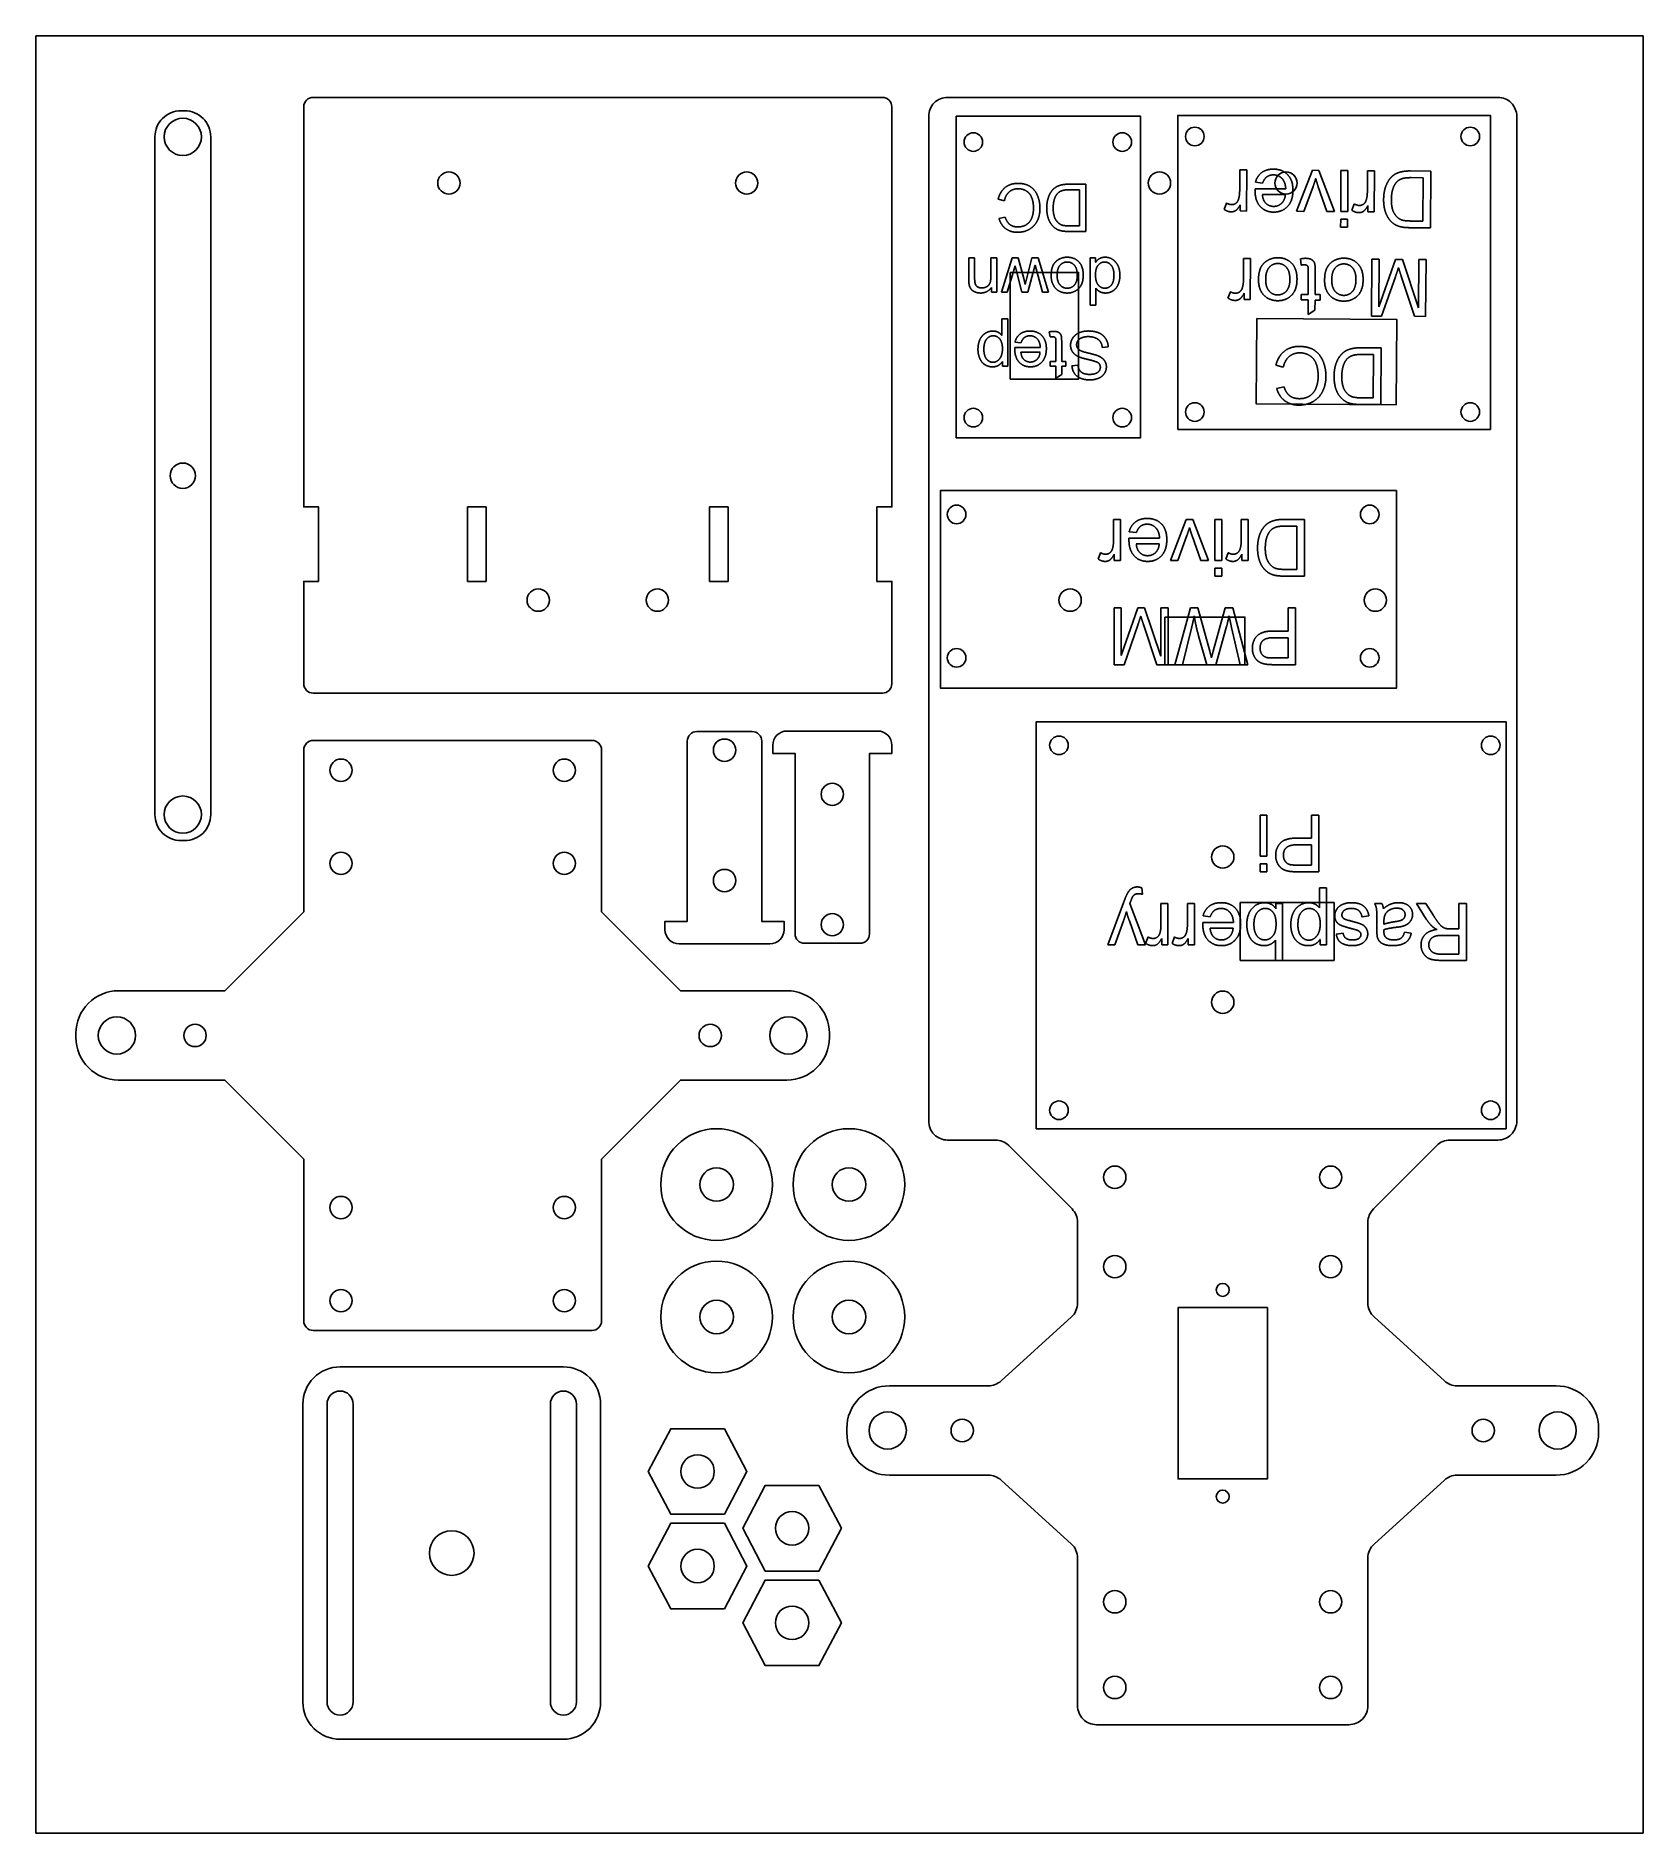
# Model space of a CAD drawing. Header units: inches. Extents: x -6.28 to 2.22, y -9.18 to 0.32.
import ezdxf

# ---------------------------------------------------------------- set-up
doc = ezdxf.new("R2010")
doc.units = ezdxf.units.IN
doc.layers.get('0').update_dxf_attribs({"linetype": 'CONTINUOUS'})

msp = doc.modelspace()

# ---------------------------------------------------------------- linework, layer by layer
for p, q in [((-0.8142, -0.4589), (-0.724, -0.4589)), ((-0.724, -0.4589), (-0.724, -0.7089)), ((0.0896, -0.4969), (0.0903, -0.3832)), ((0.0903, -0.3832), (0.1272, -0.3834)), ((0.1272, -0.3834), (0.1258, -0.6007)), ((0.2106, -0.4539), (0.1726, -0.449)), ((0.391, -0.6024), (0.4746, -0.3856)), ((0.478, -0.4704), (0.4288, -0.6027)), ((0.4746, -0.3856), (0.509, -0.3859)), ((0.5514, -0.6035), (0.5056, -0.473)), ((0.509, -0.3859), (0.5903, -0.6037)), ((0.624, -0.6039), (0.6254, -0.3866)), ((0.6254, -0.3866), (0.6623, -0.3868)), ((0.6623, -0.3868), (0.6609, -0.6042)), ((0.7649, -0.5013), (0.7656, -0.3875)), ((0.7656, -0.3875), (0.8024, -0.3877)), ((0.8024, -0.3877), (0.801, -0.6051)), ((0.9917, -0.389), (1.1, -0.3897)), ((1.0601, -0.4248), (0.996, -0.4244)), ((1.0586, -0.654), (1.0601, -0.4248)), ((1.1, -0.3897), (1.0981, -0.6897)), ((-1.1546, -0.5466), (-1.1877, -0.5382)), ((-0.7571, -0.4884), (-0.8105, -0.4884)), ((-0.7571, -0.6794), (-0.7571, -0.4884)), ((0.0077, -0.593), (0.0206, -0.5589)), ((0.0926, -0.6005), (0.0928, -0.5676)), ((0.1713, -0.4829), (0.3334, -0.484)), ((0.3312, -0.5143), (0.2098, -0.5135)), ((0.683, -0.5973), (0.6959, -0.5633)), ((-1.1834, -0.6404), (-1.1509, -0.6327)), ((0.1258, -0.6007), (0.0926, -0.6005)), ((0.4288, -0.6027), (0.391, -0.6024)), ((0.5903, -0.6037), (0.5514, -0.6035)), ((0.6235, -0.6866), (0.6238, -0.6442)), ((0.6238, -0.6442), (0.6606, -0.6445)), ((0.6609, -0.6042), (0.624, -0.6039)), ((0.6606, -0.6445), (0.6603, -0.6868)), ((0.7679, -0.6049), (0.7681, -0.5719)), ((0.801, -0.6051), (0.7679, -0.6049)), ((0.9956, -0.6536), (1.0586, -0.654)), ((-0.724, -0.7089), (-0.8101, -0.7089)), ((-0.8096, -0.6794), (-0.7571, -0.6794)), ((0.6603, -0.6868), (0.6235, -0.6866)), ((1.0981, -0.6897), (0.9947, -0.689)), ((-1.3427, -0.9605), (-1.3427, -0.8491)), ((-1.3427, -0.8491), (-1.312, -0.8491)), ((-1.312, -0.8491), (-1.312, -0.9593)), ((-1.2262, -0.948), (-1.2262, -0.8491)), ((-1.2262, -0.8491), (-1.1955, -0.8491)), ((-1.1955, -0.8491), (-1.1955, -1.0302)), ((-1.1698, -1.0302), (-1.1132, -0.8491)), ((-1.1132, -0.8491), (-1.0813, -0.8491)), ((-1.0813, -0.8491), (-1.0525, -0.9576)), ((-1.0455, -0.9884), (-1.0088, -0.8491)), ((-1.0088, -0.8491), (-0.9767, -0.8491)), ((-0.9767, -0.8491), (-0.9213, -1.0302)), ((-0.7008, -1.0991), (-0.7008, -0.8491)), ((-0.7008, -0.8491), (-0.6723, -0.8491)), ((-0.6723, -0.8491), (-0.6723, -0.872)), ((0.1097, -0.9653), (0.1104, -0.8515)), ((0.1104, -0.8515), (0.1473, -0.8518)), ((0.1473, -0.8518), (0.1459, -1.0691)), ((0.4157, -0.8864), (0.4106, -0.8539)), ((-1.1089, -0.9255), (-1.1399, -1.0302)), ((-1.0985, -0.8905), (-1.1089, -0.9255)), ((-1.0895, -0.9252), (-1.0985, -0.8905)), ((-1.0624, -1.0302), (-1.0895, -0.9252)), ((-1.002, -0.9241), (-1.0308, -1.0302)), ((-0.9819, -0.9257), (-0.9926, -0.8868)), ((-0.953, -1.0302), (-0.9819, -0.9257)), ((0.4518, -1.0424), (0.4526, -0.9153)), ((0.4892, -0.9176), (0.4884, -1.0426)), ((0.7869, -1.1559), (0.7888, -0.8559)), ((0.7888, -0.8559), (0.8271, -0.8561)), ((0.8271, -0.8561), (0.8254, -1.1072)), ((0.8254, -1.1072), (0.9142, -0.8567)), ((0.9134, -0.948), (0.8403, -1.1562)), ((0.9142, -0.8567), (0.95, -0.8569)), ((1.0134, -1.1573), (0.9438, -0.9445)), ((0.95, -0.8569), (1.0352, -1.1129)), ((1.0352, -1.1129), (1.0368, -0.8575)), ((1.0368, -0.8575), (1.0751, -0.8577)), ((1.0751, -0.8577), (1.0731, -1.1577)), ((-1.2232, -1.0302), (-1.2232, -1.0045)), ((-1.1955, -1.0302), (-1.2232, -1.0302)), ((-1.1399, -1.0302), (-1.1698, -1.0302)), ((-1.0308, -1.0302), (-1.0624, -1.0302)), ((-1.0525, -0.9576), (-1.0455, -0.9884)), ((-0.9213, -1.0302), (-0.953, -1.0302)), ((-0.6703, -1.0094), (-0.6703, -1.0991)), ((0.0278, -1.0614), (0.0407, -1.0273)), ((0.1127, -1.0689), (0.1129, -1.0359)), ((0.4146, -1.0708), (0.4147, -1.0422)), ((0.4147, -1.0422), (0.4518, -1.0424)), ((0.4884, -1.0426), (0.5154, -1.0428)), ((0.5154, -1.0428), (0.5152, -1.0715)), ((-0.6703, -1.0991), (-0.7008, -1.0991)), ((0.1459, -1.0691), (0.1127, -1.0689)), ((0.4516, -1.071), (0.4146, -1.0708)), ((0.4511, -1.147), (0.4516, -1.071)), ((0.4879, -1.1251), (0.4511, -1.147)), ((0.4882, -1.0713), (0.4879, -1.1251)), ((0.5152, -1.0715), (0.4882, -1.0713)), ((-1.168, -1.258), (-1.168, -1.1699)), ((-1.168, -1.1699), (-1.1373, -1.1699)), ((-1.1373, -1.1699), (-1.1373, -1.4204)), ((0.8403, -1.1562), (0.7869, -1.1559)), ((1.0731, -1.1577), (1.0134, -1.1573)), ((-1.0996, -1.322), (-0.9646, -1.322)), ((-1.067, -1.2976), (-1.0988, -1.2937)), ((-0.9131, -1.2667), (-0.9175, -1.2396)), ((-0.8822, -1.3965), (-0.8822, -1.2906)), ((-0.8517, -1.2923), (-0.8517, -1.3965)), ((-0.6058, -1.3196), (-0.637, -1.3223)), ((0.7296, -1.3237), (0.8379, -1.3244)), ((0.8379, -1.3244), (0.8359, -1.6244)), ((-1.1653, -1.4204), (-1.1653, -1.3969)), ((-1.1373, -1.4204), (-1.1653, -1.4204)), ((-0.9663, -1.3472), (-1.0674, -1.3472)), ((-0.9131, -1.4204), (-0.9131, -1.3965)), ((-0.9131, -1.3965), (-0.8822, -1.3965)), ((-0.8822, -1.4204), (-0.9131, -1.4204)), ((-0.8822, -1.4837), (-0.8822, -1.4204)), ((-0.8517, -1.3965), (-0.8292, -1.3965)), ((-0.8292, -1.4204), (-0.8517, -1.4204)), ((-0.8517, -1.4204), (-0.8517, -1.4652)), ((-0.8292, -1.3965), (-0.8292, -1.4204)), ((-0.7973, -1.4189), (-0.7655, -1.4165)), ((0.3205, -1.4263), (0.2809, -1.416)), ((0.7979, -1.3596), (0.7339, -1.3592)), ((0.7965, -1.5888), (0.7979, -1.3596)), ((-0.8517, -1.4652), (-0.8822, -1.4837)), ((0.2852, -1.5386), (0.3243, -1.5296)), ((0.7334, -1.5883), (0.7965, -1.5888)), ((0.8359, -1.6244), (0.7326, -1.6237)), ((-0.5775, -2.3446), (-0.5775, -2.2308)), ((-0.5775, -2.2308), (-0.5406, -2.2308)), ((-0.5406, -2.2308), (-0.5406, -2.4481)), ((-0.2754, -2.4481), (-0.1931, -2.2308)), ((-0.1931, -2.2308), (-0.1588, -2.2308)), ((-0.1588, -2.2308), (-0.0761, -2.4481)), ((-0.0423, -2.4481), (-0.0423, -2.2308)), ((-0.0423, -2.2308), (-0.0055, -2.2308)), ((-0.0055, -2.2308), (-0.0055, -2.4481)), ((0.0978, -2.3446), (0.0978, -2.2308)), ((0.0978, -2.2308), (0.1347, -2.2308)), ((0.1347, -2.2308), (0.1347, -2.4481)), ((0.324, -2.2308), (0.4322, -2.2308)), ((0.3925, -2.2662), (0.3285, -2.2662)), ((0.3925, -2.4954), (0.3925, -2.2662)), ((0.4322, -2.2308), (0.4322, -2.5308)), ((-0.4958, -2.3301), (-0.3337, -2.3301)), ((-0.4567, -2.3008), (-0.4948, -2.2961)), ((-0.3358, -2.3604), (-0.4571, -2.3604)), ((-0.1893, -2.3155), (-0.2376, -2.4481)), ((-0.115, -2.4481), (-0.1616, -2.318)), ((-0.6587, -2.4412), (-0.646, -2.407)), ((-0.5738, -2.4481), (-0.5738, -2.4152)), ((-0.5406, -2.4481), (-0.5738, -2.4481)), ((-0.2376, -2.4481), (-0.2754, -2.4481)), ((-0.0761, -2.4481), (-0.115, -2.4481)), ((-0.0055, -2.4481), (-0.0423, -2.4481)), ((0.0166, -2.4412), (0.0293, -2.407)), ((0.1015, -2.4481), (0.1015, -2.4152)), ((0.1347, -2.4481), (0.1015, -2.4481)), ((-0.0423, -2.5308), (-0.0423, -2.4885)), ((-0.0423, -2.4885), (-0.0055, -2.4885)), ((-0.0055, -2.5308), (-0.0423, -2.5308)), ((-0.0055, -2.4885), (-0.0055, -2.5308)), ((0.4322, -2.5308), (0.3289, -2.5308)), ((0.3295, -2.4954), (0.3925, -2.4954)), ((-0.5746, -2.999), (-0.5746, -2.699)), ((-0.5746, -2.699), (-0.5363, -2.699)), ((-0.5363, -2.699), (-0.5363, -2.9501)), ((-0.5363, -2.9501), (-0.4492, -2.699)), ((-0.4492, -2.699), (-0.4133, -2.699)), ((-0.4133, -2.699), (-0.3266, -2.9544)), ((-0.3266, -2.9544), (-0.3266, -2.699)), ((-0.3266, -2.699), (-0.2883, -2.699)), ((-0.2883, -2.699), (-0.2883, -2.999)), ((-0.2525, -2.999), (-0.1702, -2.699)), ((-0.1702, -2.699), (-0.132, -2.699)), ((-0.132, -2.699), (-0.0687, -2.9276)), ((-0.0505, -2.9276), (0.0131, -2.699)), ((0.0131, -2.699), (0.0536, -2.699)), ((0.0536, -2.699), (0.1333, -2.999)), ((0.3459, -2.821), (0.3459, -2.699)), ((0.3459, -2.699), (0.3856, -2.699)), ((0.3856, -2.699), (0.3856, -2.999)), ((-0.4494, -2.7903), (-0.5212, -2.999)), ((-0.3481, -2.999), (-0.4191, -2.7866)), ((-0.1655, -2.8063), (-0.2126, -2.999)), ((-0.0843, -2.999), (-0.1273, -2.8472)), ((0.0207, -2.7964), (-0.0364, -2.999)), ((0.0925, -2.999), (0.0469, -2.8024)), ((0.2689, -2.821), (0.3459, -2.821)), ((0.3459, -2.8564), (0.2683, -2.8564)), ((0.3459, -2.9636), (0.3459, -2.8564)), ((-0.5212, -2.999), (-0.5746, -2.999)), ((-0.2883, -2.999), (-0.3481, -2.999)), ((-0.2126, -2.999), (-0.2525, -2.999)), ((-0.0364, -2.999), (-0.0843, -2.999)), ((0.1333, -2.999), (0.0925, -2.999)), ((0.2691, -2.9636), (0.3459, -2.9636)), ((0.3856, -2.999), (0.2724, -2.999)), ((0.1972, -4.0112), (0.1972, -3.7938)), ((0.1972, -3.7938), (0.234, -3.7938)), ((0.234, -3.7938), (0.234, -4.0112)), ((0.4693, -3.9158), (0.4693, -3.7938)), ((0.4693, -3.7938), (0.509, -3.7938)), ((0.509, -3.7938), (0.509, -4.0938)), ((0.4693, -3.9512), (0.3918, -3.9512)), ((0.3924, -3.9158), (0.4693, -3.9158)), ((0.4693, -4.0584), (0.4693, -3.9512)), ((0.234, -4.0112), (0.1972, -4.0112)), ((0.1972, -4.0938), (0.1972, -4.0515)), ((0.1972, -4.0515), (0.234, -4.0515)), ((0.234, -4.0515), (0.234, -4.0938)), ((0.3926, -4.0584), (0.4693, -4.0584)), ((-0.428, -4.1784), (-0.4239, -4.2129)), ((0.234, -4.0938), (0.1972, -4.0938)), ((0.509, -4.0938), (0.3959, -4.0938)), ((0.5119, -4.2846), (0.5119, -4.1788)), ((0.5119, -4.1788), (0.5487, -4.1788)), ((0.5487, -4.1788), (0.5487, -4.4794)), ((-0.6079, -4.4794), (-0.5252, -4.2584)), ((-0.4912, -4.2616), (-0.4088, -4.4794)), ((-0.3265, -4.3758), (-0.3265, -4.2621)), ((-0.3265, -4.2621), (-0.2897, -4.2621)), ((-0.2897, -4.2621), (-0.2897, -4.4794)), ((-0.1869, -4.3758), (-0.1869, -4.2621)), ((-0.1869, -4.2621), (-0.1501, -4.2621)), ((-0.1501, -4.2621), (-0.1501, -4.4794)), ((0.2817, -4.2621), (0.3159, -4.2621)), ((0.2817, -4.2893), (0.2817, -4.2621)), ((0.3159, -4.2621), (0.3159, -4.5621)), ((0.8037, -4.2621), (0.8422, -4.2621)), ((1.0765, -4.3437), (1.0243, -4.2621)), ((1.0243, -4.2621), (1.0743, -4.2621)), ((1.0743, -4.2621), (1.114, -4.3245)), ((1.249, -4.3953), (1.249, -4.2621)), ((1.249, -4.2621), (1.2887, -4.2621)), ((1.2887, -4.2621), (1.2887, -4.5621)), ((-0.5246, -4.3527), (-0.571, -4.4794)), ((-0.4485, -4.4794), (-0.4937, -4.3535)), ((-0.1053, -4.3613), (0.0568, -4.3613)), ((-0.0662, -4.332), (-0.1043, -4.3273)), ((0.773, -4.3269), (0.7366, -4.3327)), ((0.8154, -4.4022), (0.8154, -4.3531)), ((0.8526, -4.3576), (0.8526, -4.3711)), ((-0.4077, -4.4724), (-0.395, -4.4383)), ((-0.3228, -4.4794), (-0.3228, -4.4464)), ((-0.2682, -4.4724), (-0.2555, -4.4383)), ((-0.1832, -4.4794), (-0.1832, -4.4464)), ((0.0548, -4.3916), (-0.0666, -4.3916)), ((0.279, -4.5621), (0.279, -4.455)), ((0.5152, -4.4794), (0.5152, -4.4511)), ((0.6007, -4.4233), (0.6367, -4.4184)), ((0.9615, -4.4125), (0.9975, -4.4174)), ((1.249, -4.4297), (1.1637, -4.4297)), ((1.203, -4.3953), (1.249, -4.3953)), ((1.249, -4.5289), (1.249, -4.4297)), ((-0.571, -4.4794), (-0.6079, -4.4794)), ((-0.4088, -4.4794), (-0.4485, -4.4794)), ((-0.2897, -4.4794), (-0.3228, -4.4794)), ((-0.1501, -4.4794), (-0.1832, -4.4794)), ((0.5487, -4.4794), (0.5152, -4.4794)), ((1.1541, -4.5289), (1.249, -4.5289)), ((0.3159, -4.5621), (0.279, -4.5621)), ((1.2887, -4.5621), (1.1557, -4.5621))]:
    msp.add_line(p, q)
for points in [[(2.2232, 0.3247), (2.2232, -9.1753), (-6.2768, -9.1753), (-6.2768, 0.3247)], [(-1.4098, -1.7997), (-0.4343, -1.7997), (-0.4343, -0.1), (-1.4098, -0.1)], [(-0.2379, -1.7554), (1.4154, -1.7554), (1.4154, -0.0958), (-0.2379, -0.0958)], [(-1.1238, -0.9255), (-0.7627, -0.9255), (-0.7627, -1.4893), (-1.1238, -1.4893)], [(0.1799, -1.1688), (0.9203, -1.1736), (0.9174, -1.6249), (0.177, -1.6202)], [(0.9196, -2.0787), (-1.4933, -2.0787), (-1.4933, -3.1228), (0.9196, -3.1228)], [(-3.9941, -2.5591), (-3.9941, -2.1654), (-3.8957, -2.1654), (-3.8957, -2.5591)], [(-2.7146, -2.5591), (-2.7146, -2.1654), (-2.6161, -2.1654), (-2.6161, -2.5591)], [(-0.3066, -2.7471), (0.1176, -2.7471), (0.1176, -2.999), (-0.3066, -2.999)], [(1.4982, -3.3009), (-0.9861, -3.3009), (-0.9861, -5.4518), (1.4982, -5.4518)], [(0.0923, -4.2562), (0.5886, -4.2562), (0.5886, -4.5621), (0.0923, -4.5621)], [(0.2362, -6.3976), (0.2362, -7.3031), (-0.2362, -7.3031), (-0.2362, -6.3976)], [(-2.6358, -7.0376), (-2.9192, -7.0376), (-3.0386, -7.264), (-2.9192, -7.4904), (-2.6358, -7.4904), (-2.5164, -7.264)], [(-2.1358, -7.3376), (-2.4192, -7.3376), (-2.5386, -7.564), (-2.4192, -7.7904), (-2.1358, -7.7904), (-2.0164, -7.564)], [(-2.6358, -7.5376), (-2.9192, -7.5376), (-3.0386, -7.764), (-2.9192, -7.9904), (-2.6358, -7.9904), (-2.5164, -7.764)], [(-2.1358, -7.8376), (-2.4192, -7.8376), (-2.5386, -8.064), (-2.4192, -8.2904), (-2.1358, -8.2904), (-2.0164, -8.064)]]:
    msp.add_lwpolyline(points, close=True)
for points in [[(-4.7815, -2.5591), (-4.8602, -2.5591), (-4.8602, -3.0996, 0.414214), (-4.8102, -3.1496), (-1.8, -3.1496, 0.414214), (-1.75, -3.0996), (-1.75, -2.5591), (-1.8287, -2.5591), (-1.8287, -2.1654), (-1.75, -2.1654), (-1.75, -0.05, 0.414214), (-1.8, 0), (-4.8102, 0, 0.414214), (-4.8602, -0.05), (-4.8602, -2.1654), (-4.7815, -2.1654)], [(1.4551, 0, -0.414214), (1.5551, -0.1), (1.5551, -5.4118, -0.414214), (1.4551, -5.5118), (1.2028, -5.5118, 0.198912), (1.1321, -5.5411), (0.797, -5.8762, 0.198912), (0.7677, -5.9469), (0.7677, -6.3731, 0.211309), (0.8004, -6.4471), (1.1722, -6.785, 0.186575), (1.2394, -6.811), (1.7632, -6.811, -0.414214), (1.9882, -7.036), (1.9882, -7.0585, -0.414214), (1.7632, -7.2835), (1.2394, -7.2835, 0.186575), (1.1722, -7.3095), (0.8004, -7.6474, 0.211309), (0.7677, -7.7214), (0.7677, -8.5024, -0.414214), (0.6677, -8.6024), (-0.6677, -8.6024, -0.414214), (-0.7677, -8.5024), (-0.7677, -7.7214, 0.211309), (-0.8004, -7.6474), (-1.1722, -7.3095, 0.186575), (-1.2394, -7.2835), (-1.7632, -7.2835, -0.414214), (-1.9882, -7.0585), (-1.9882, -7.036, -0.414214), (-1.7632, -6.811), (-1.2394, -6.811, 0.186575), (-1.1722, -6.785), (-0.8004, -6.4471, 0.211309), (-0.7677, -6.3731), (-0.7677, -5.9469, 0.198912), (-0.797, -5.8762), (-1.1321, -5.5411, 0.198912), (-1.2028, -5.5118), (-1.4551, -5.5118, -0.414214), (-1.5551, -5.4118), (-1.5551, -0.1, -0.414214), (-1.4551, 0)], [(-5.3524, -3.7913, -0.414214), (-5.4902, -3.9291), (-5.5098, -3.9291, -0.414214), (-5.6476, -3.7913), (-5.6476, -0.2087, -0.414214), (-5.5098, -0.0709), (-5.4902, -0.0709, -0.414214), (-5.3524, -0.2087)], [(-2.8679, -4.7227), (-3.2854, -4.3051), (-3.2854, -3.4496, 0.414214), (-3.3354, -3.3996), (-4.8102, -3.3996, 0.414214), (-4.8602, -3.4496), (-4.8602, -4.3051), (-5.2778, -4.7227), (-5.8402, -4.7227, 0.414214), (-6.0652, -4.9477), (-6.0652, -4.9701, 0.414214), (-5.8402, -5.1951), (-5.2778, -5.1951), (-4.8602, -5.6127), (-4.8602, -6.4682, 0.414214), (-4.8102, -6.5182), (-3.3354, -6.5182, 0.414214), (-3.2854, -6.4682), (-3.2854, -5.6127), (-2.8679, -5.1951), (-2.3054, -5.1951, 0.414214), (-2.0804, -4.9701), (-2.0804, -4.9477, 0.414214), (-2.3054, -4.7227)], [(-2.875, -4.4746, -0.414214), (-2.95, -4.3996), (-2.95, -4.3565), (-2.8319, -4.3565), (-2.8319, -3.4026, -0.414214), (-2.7819, -3.3526), (-2.4882, -3.3526, -0.414214), (-2.4382, -3.4026), (-2.4382, -4.3565), (-2.3201, -4.3565), (-2.3201, -4.3996, -0.414214), (-2.3951, -4.4746)], [(-1.825, -3.3496, -0.414214), (-1.75, -3.4246), (-1.75, -3.4677), (-1.8681, -3.4677), (-1.8681, -4.4217, -0.414214), (-1.9181, -4.4717), (-2.2118, -4.4717, -0.414214), (-2.2618, -4.4217), (-2.2618, -3.4677), (-2.3799, -3.4677), (-2.3799, -3.4246, -0.414214), (-2.3049, -3.3496)], [(-3.2904, -8.4825), (-3.2904, -6.9077, 0.414214), (-3.4872, -6.7109), (-4.6683, -6.7109, 0.414214), (-4.8652, -6.9077), (-4.8652, -8.4825, 0.414214), (-4.6683, -8.6794), (-3.4872, -8.6794, 0.414214)], [(-4.5994, -6.9077), (-4.5994, -8.4825, -1), (-4.7372, -8.4825), (-4.7372, -6.9077, -1)], [(-3.4183, -6.9077), (-3.4183, -8.4825, -1), (-3.5561, -8.4825), (-3.5561, -6.9077, -1)]]:
    msp.add_lwpolyline(points, format="xyb", close=True)
for centre, radius in [((-5.5, -0.2087), 0.0984), ((-1.3189, -0.2362), 0.0492), ((-0.5315, -0.2362), 0.0492), ((-0.1476, -0.2067), 0.0492), ((1.3091, -0.2067), 0.0492), ((-4.0925, -0.4528), 0.0591), ((-2.5177, -0.4528), 0.0591), ((-0.3346, -0.4528), 0.0591), ((0.3346, -0.4528), 0.0591), ((-0.1476, -1.6634), 0.0492), ((1.3091, -1.6634), 0.0492), ((-1.3189, -1.6929), 0.0492), ((-0.5315, -1.6929), 0.0492), ((-5.5, -2), 0.0669), ((-1.4075, -2.2047), 0.0492), ((0.7776, -2.2047), 0.0492), ((-3.6201, -2.6575), 0.0591), ((-2.9902, -2.6575), 0.0591), ((-0.8071, -2.6575), 0.0591), ((0.8071, -2.6575), 0.0591), ((-1.4075, -2.9626), 0.0492), ((0.7776, -2.9626), 0.0492), ((-2.635, -3.451), 0.0591), ((-0.8661, -3.4252), 0.0492), ((1.4173, -3.4252), 0.0492), ((-4.6634, -3.5571), 0.0591), ((-3.4823, -3.5571), 0.0591), ((-5.5, -3.7913), 0.0984), ((-2.065, -3.6843), 0.0591), ((0, -4.0157), 0.0591), ((-4.6634, -4.0492), 0.0591), ((-3.4823, -4.0492), 0.0591), ((-2.635, -4.14), 0.0591), ((-2.065, -4.3732), 0.0591), ((0, -4.7835), 0.0591), ((-5.8487, -4.9589), 0.0984), ((-5.4353, -4.9589), 0.0591), ((-2.7104, -4.9589), 0.0591), ((-2.297, -4.9589), 0.0984), ((-0.8661, -5.3543), 0.0492), ((1.4173, -5.3543), 0.0492), ((-2.6768, -5.747), 0.2953), ((-1.9768, -5.747), 0.2953), ((-2.6768, -5.747), 0.0886), ((-1.9768, -5.747), 0.0886), ((-0.5709, -5.7087), 0.0591), ((0.5709, -5.7087), 0.0591), ((-4.6634, -5.8686), 0.0591), ((-3.4823, -5.8686), 0.0591), ((-2.6768, -6.447), 0.2953), ((-1.9768, -6.447), 0.2953), ((-0.5709, -6.1811), 0.0591), ((0.5709, -6.1811), 0.0591), ((0, -6.3041), 0.0344), ((-4.6634, -6.3608), 0.0591), ((-3.4823, -6.3608), 0.0591), ((-2.6768, -6.447), 0.0886), ((-1.9768, -6.447), 0.0886), ((-1.7717, -7.0472), 0.0984), ((-1.378, -7.0472), 0.0591), ((1.378, -7.0472), 0.0591), ((1.7717, -7.0472), 0.0984), ((-2.7775, -7.264), 0.0886), ((0, -7.3967), 0.0344), ((-2.2775, -7.564), 0.0886), ((-4.0778, -7.6951), 0.1181), ((-2.7775, -7.764), 0.0886), ((-2.2775, -8.064), 0.0886), ((-0.5709, -7.9528), 0.0591), ((0.5709, -7.9528), 0.0591), ((-0.5709, -8.4055), 0.0591), ((0.5709, -8.4055), 0.0591)]:
    msp.add_circle(centre, radius)
for points in [[(0.2063, -0.3974), (0.2307, -0.3792), (0.2686, -0.3794)], [(0.2686, -0.3794), (0.3163, -0.3797), (0.344, -0.4093)], [(-1.1503, -0.4761), (-1.1232, -0.4547), (-1.0842, -0.4547)], [(-1.0842, -0.4547), (-1.0438, -0.4547), (-1.0184, -0.4711)], [(-1.0184, -0.4711), (-0.9931, -0.4876), (-0.9799, -0.5188)], [(-0.8842, -0.4757), (-0.8719, -0.4675), (-0.8544, -0.4632)], [(-0.8544, -0.4632), (-0.8369, -0.4589), (-0.8142, -0.4589)], [(0.1726, -0.449), (0.1818, -0.4157), (0.2063, -0.3974)], [(0.2335, -0.4201), (0.2191, -0.4307), (0.2106, -0.4539)], [(0.2682, -0.4097), (0.2479, -0.4096), (0.2335, -0.4201)], [(0.3135, -0.429), (0.2954, -0.4099), (0.2682, -0.4097)], [(0.3334, -0.484), (0.3316, -0.4482), (0.3135, -0.429)], [(0.344, -0.4093), (0.3718, -0.4388), (0.3714, -0.4918)], [(0.4919, -0.4291), (0.4869, -0.4463), (0.478, -0.4704)], [(0.5056, -0.473), (0.4981, -0.4519), (0.4919, -0.4291)], [(0.8594, -0.4792), (0.8675, -0.4528), (0.8801, -0.4356)], [(0.8801, -0.4356), (0.8927, -0.4184), (0.9076, -0.4086)], [(0.9224, -0.445), (0.9082, -0.459), (0.9002, -0.4828)], [(0.9076, -0.4086), (0.9225, -0.3987), (0.9435, -0.3938)], [(0.9494, -0.4296), (0.9325, -0.435), (0.9224, -0.445)], [(0.9435, -0.3938), (0.9645, -0.3888), (0.9917, -0.389)], [(0.996, -0.4244), (0.9663, -0.4242), (0.9494, -0.4296)], [(-1.1877, -0.5382), (-1.1773, -0.4975), (-1.1503, -0.4761)], [(-1.1285, -0.499), (-1.1478, -0.515), (-1.1546, -0.5466)], [(-1.0815, -0.483), (-1.1093, -0.483), (-1.1285, -0.499)], [(-1.039, -0.4947), (-1.0586, -0.483), (-1.0815, -0.483)], [(-1.0101, -0.5303), (-1.0194, -0.5065), (-1.039, -0.4947)], [(-1.0008, -0.586), (-1.0008, -0.5541), (-1.0101, -0.5303)], [(-0.9799, -0.5188), (-0.9667, -0.55), (-0.9667, -0.5858)], [(-0.9307, -0.5853), (-0.9307, -0.5568), (-0.9241, -0.5348)], [(-0.9241, -0.5348), (-0.9174, -0.5128), (-0.907, -0.4984)], [(-0.907, -0.4984), (-0.8966, -0.484), (-0.8842, -0.4757)], [(-0.89, -0.5376), (-0.8966, -0.5575), (-0.8966, -0.5858)], [(-0.8717, -0.506), (-0.8835, -0.5178), (-0.89, -0.5376)], [(-0.8493, -0.493), (-0.8633, -0.4976), (-0.8717, -0.506)], [(-0.8105, -0.4884), (-0.8352, -0.4884), (-0.8493, -0.493)], [(0.0206, -0.5589), (0.0341, -0.567), (0.0476, -0.5671)], [(0.0476, -0.5671), (0.0597, -0.5671), (0.0693, -0.5599)], [(0.0928, -0.5676), (0.08, -0.5906), (0.0692, -0.5979)], [(0.0693, -0.5599), (0.079, -0.5527), (0.0832, -0.5399)], [(0.0832, -0.5399), (0.0894, -0.5203), (0.0896, -0.4969)], [(0.1711, -0.4928), (0.1711, -0.4895), (0.1713, -0.4829)], [(0.1981, -0.5764), (0.1707, -0.5466), (0.1711, -0.4928)], [(0.2098, -0.5135), (0.2121, -0.5409), (0.2235, -0.5547)], [(0.2235, -0.5547), (0.2409, -0.5761), (0.269, -0.5763)], [(0.269, -0.5763), (0.2943, -0.5764), (0.3117, -0.5596)], [(0.3117, -0.5596), (0.3291, -0.5427), (0.3312, -0.5143)], [(0.3714, -0.4918), (0.3711, -0.5466), (0.3426, -0.5767)], [(0.6959, -0.5633), (0.7094, -0.5713), (0.7229, -0.5714)], [(0.7229, -0.5714), (0.735, -0.5715), (0.7446, -0.5643)], [(0.7446, -0.5643), (0.7543, -0.5571), (0.7585, -0.5442)], [(0.7585, -0.5442), (0.7647, -0.5246), (0.7649, -0.5013)], [(0.851, -0.5397), (0.8512, -0.5055), (0.8594, -0.4792)], [(0.8623, -0.6111), (0.8507, -0.5798), (0.851, -0.5397)], [(0.9002, -0.4828), (0.8921, -0.5066), (0.8919, -0.5406)], [(0.8919, -0.5406), (0.8916, -0.5876), (0.9069, -0.613)], [(-1.1478, -0.6941), (-1.1734, -0.675), (-1.1834, -0.6404)], [(-1.1509, -0.6327), (-1.1422, -0.66), (-1.1256, -0.6724)], [(-1.0358, -0.6711), (-1.0165, -0.6573), (-1.0086, -0.634)], [(-0.9816, -0.6539), (-0.9965, -0.683), (-1.0241, -0.6981)], [(-1.0086, -0.634), (-1.0008, -0.6107), (-1.0008, -0.586)], [(-0.9667, -0.5858), (-0.9667, -0.6249), (-0.9816, -0.6539)], [(-0.9209, -0.6447), (-0.9307, -0.6187), (-0.9307, -0.5853)], [(-0.8913, -0.6874), (-0.9111, -0.6707), (-0.9209, -0.6447)], [(-0.8966, -0.5858), (-0.8966, -0.625), (-0.8837, -0.6461)], [(-0.8837, -0.6461), (-0.8708, -0.6671), (-0.8524, -0.6743)], [(0.0455, -0.6051), (0.0269, -0.605), (0.0077, -0.593)], [(0.0692, -0.5979), (0.0584, -0.6052), (0.0455, -0.6051)], [(0.2692, -0.6066), (0.2256, -0.6063), (0.1981, -0.5764)], [(0.3426, -0.5767), (0.3142, -0.6068), (0.2692, -0.6066)], [(0.7208, -0.6095), (0.7022, -0.6093), (0.683, -0.5973)], [(0.7445, -0.6022), (0.7337, -0.6095), (0.7208, -0.6095)], [(0.7681, -0.5719), (0.7553, -0.5949), (0.7445, -0.6022)], [(0.8975, -0.6626), (0.8739, -0.6424), (0.8623, -0.6111)], [(0.9413, -0.6843), (0.9156, -0.6782), (0.8975, -0.6626)], [(0.9069, -0.613), (0.9222, -0.6384), (0.9442, -0.6471)], [(0.9442, -0.6471), (0.9602, -0.6534), (0.9956, -0.6536)], [(-1.0847, -0.7132), (-1.1222, -0.7132), (-1.1478, -0.6941)], [(-1.1256, -0.6724), (-1.1091, -0.6849), (-1.084, -0.6849)], [(-1.0241, -0.6981), (-1.0516, -0.7132), (-1.0847, -0.7132)], [(-1.084, -0.6849), (-1.0552, -0.6849), (-1.0358, -0.6711)], [(-0.8546, -0.7053), (-0.8761, -0.7004), (-0.8913, -0.6874)], [(-0.8101, -0.7089), (-0.8393, -0.7089), (-0.8546, -0.7053)], [(-0.8524, -0.6743), (-0.8391, -0.6794), (-0.8096, -0.6794)], [(0.9947, -0.689), (0.9597, -0.6888), (0.9413, -0.6843)], [(-0.8663, -0.8561), (-0.8463, -0.845), (-0.8226, -0.845)], [(-0.8226, -0.845), (-0.7846, -0.845), (-0.7611, -0.8694)], [(-0.6723, -0.872), (-0.6551, -0.845), (-0.6217, -0.845)], [(-0.6217, -0.845), (-0.6, -0.845), (-0.5819, -0.857)], [(0.2392, -0.8607), (0.2633, -0.8476), (0.2918, -0.8478)], [(0.2918, -0.8478), (0.3374, -0.8481), (0.3654, -0.8775)], [(0.4106, -0.8539), (0.4262, -0.8507), (0.4385, -0.8508)], [(0.4385, -0.8508), (0.4585, -0.8509), (0.4695, -0.8573)], [(0.5887, -0.863), (0.6128, -0.8498), (0.6413, -0.85)], [(0.6413, -0.85), (0.6869, -0.8503), (0.7149, -0.8798)], [(-1.2405, -0.9953), (-1.2262, -0.9828), (-1.2262, -0.948)], [(-0.9926, -0.8868), (-0.9933, -0.8897), (-1.002, -0.9241)], [(-0.9073, -0.9422), (-0.9073, -0.9073), (-0.8969, -0.8872)], [(-0.8836, -1.0098), (-0.9073, -0.9854), (-0.9073, -0.9422)], [(-0.8969, -0.8872), (-0.8864, -0.8672), (-0.8663, -0.8561)], [(-0.8606, -0.8876), (-0.8758, -0.905), (-0.8758, -0.9407)], [(-0.8758, -0.9407), (-0.8758, -0.9743), (-0.8605, -0.9916)], [(-0.8226, -0.8703), (-0.8454, -0.8703), (-0.8606, -0.8876)], [(-0.7844, -0.8876), (-0.7996, -0.8703), (-0.8226, -0.8703)], [(-0.7692, -0.9397), (-0.7692, -0.9049), (-0.7844, -0.8876)], [(-0.7844, -0.9917), (-0.7692, -0.9744), (-0.7692, -0.9397)], [(-0.7377, -0.9397), (-0.7377, -0.99), (-0.7656, -1.0142)], [(-0.7611, -0.8694), (-0.7377, -0.8938), (-0.7377, -0.9397)], [(-0.6588, -0.8867), (-0.6729, -0.9032), (-0.6729, -0.9369)], [(-0.6729, -0.9369), (-0.6729, -0.9741), (-0.6585, -0.9915)], [(-0.6246, -0.8703), (-0.6447, -0.8703), (-0.6588, -0.8867)], [(-0.59, -0.8875), (-0.6046, -0.8703), (-0.6246, -0.8703)], [(-0.5753, -0.9395), (-0.5753, -0.9047), (-0.59, -0.8875)], [(-0.589, -0.9922), (-0.5753, -0.9755), (-0.5753, -0.9395)], [(-0.5819, -0.857), (-0.5637, -0.8689), (-0.5537, -0.8903)], [(-0.5537, -0.8903), (-0.5438, -0.9117), (-0.5438, -0.9395)], [(-0.5438, -0.9395), (-0.5438, -0.9666), (-0.5528, -0.9887)], [(0.1893, -0.9638), (0.1896, -0.9218), (0.2023, -0.8978)], [(0.2023, -0.8978), (0.2151, -0.8739), (0.2392, -0.8607)], [(0.2458, -0.8986), (0.2275, -0.9194), (0.2272, -0.9622)], [(0.2916, -0.8781), (0.2642, -0.8779), (0.2458, -0.8986)], [(0.3373, -0.8991), (0.3192, -0.8782), (0.2916, -0.8781)], [(0.3551, -0.9618), (0.3554, -0.92), (0.3373, -0.8991)], [(0.3654, -0.8775), (0.3933, -0.907), (0.3929, -0.962)], [(0.4319, -0.8851), (0.4258, -0.8851), (0.4157, -0.8864)], [(0.4445, -0.8878), (0.4401, -0.8852), (0.4319, -0.8851)], [(0.4508, -0.895), (0.4489, -0.8905), (0.4445, -0.8878)], [(0.4526, -0.9153), (0.4527, -0.8996), (0.4508, -0.895)], [(0.4695, -0.8573), (0.4806, -0.8637), (0.485, -0.8741)], [(0.485, -0.8741), (0.4894, -0.8844), (0.4892, -0.9176)], [(0.5388, -0.966), (0.5391, -0.9241), (0.5518, -0.9001)], [(0.5518, -0.9001), (0.5646, -0.8761), (0.5887, -0.863)], [(0.5953, -0.9009), (0.577, -0.9216), (0.5767, -0.9644)], [(0.6411, -0.8803), (0.6137, -0.8801), (0.5953, -0.9009)], [(0.6868, -0.9014), (0.6687, -0.8805), (0.6411, -0.8803)], [(0.7046, -0.964), (0.7049, -0.9223), (0.6868, -0.9014)], [(0.7149, -0.8798), (0.7428, -0.9092), (0.7425, -0.9642)], [(0.9297, -0.9), (0.9245, -0.9163), (0.9134, -0.948)], [(0.9438, -0.9445), (0.9341, -0.9147), (0.9297, -0.9)], [(-1.341, -0.9903), (-1.3427, -0.9818), (-1.3427, -0.9605)], [(-1.3315, -1.013), (-1.3383, -1.0034), (-1.341, -0.9903)], [(-1.3109, -1.0284), (-1.3246, -1.0225), (-1.3315, -1.013)], [(-1.312, -0.9593), (-1.312, -0.978), (-1.3084, -0.9873)], [(-1.2808, -1.0343), (-1.2972, -1.0343), (-1.3109, -1.0284)], [(-1.3084, -0.9873), (-1.3049, -0.9966), (-1.2957, -1.0022)], [(-1.2957, -1.0022), (-1.2866, -1.0077), (-1.2743, -1.0077)], [(-1.2232, -1.0045), (-1.2431, -1.0343), (-1.2808, -1.0343)], [(-1.2743, -1.0077), (-1.2547, -1.0077), (-1.2405, -0.9953)], [(-0.8226, -1.0343), (-0.8599, -1.0343), (-0.8836, -1.0098)], [(-0.8605, -0.9916), (-0.8453, -1.0089), (-0.8226, -1.0089)], [(-0.8226, -1.0089), (-0.7996, -1.0089), (-0.7844, -0.9917)], [(-0.7656, -1.0142), (-0.789, -1.0343), (-0.8226, -1.0343)], [(-0.6495, -1.0274), (-0.6623, -1.0205), (-0.6703, -1.0094)], [(-0.6585, -0.9915), (-0.6442, -1.0089), (-0.6232, -1.0089)], [(-0.6203, -1.0343), (-0.6367, -1.0343), (-0.6495, -1.0274)], [(-0.6232, -1.0089), (-0.6028, -1.0089), (-0.589, -0.9922)], [(-0.5799, -1.0225), (-0.598, -1.0343), (-0.6203, -1.0343)], [(-0.5528, -0.9887), (-0.5618, -1.0108), (-0.5799, -1.0225)], [(0.0407, -1.0273), (0.0542, -1.0353), (0.0677, -1.0354)], [(0.0677, -1.0354), (0.0798, -1.0355), (0.0894, -1.0283)], [(0.1129, -1.0359), (0.1001, -1.059), (0.0893, -1.0663)], [(0.0894, -1.0283), (0.0991, -1.0211), (0.1033, -1.0082)], [(0.1033, -1.0082), (0.1095, -0.9886), (0.1097, -0.9653)], [(0.2172, -1.0451), (0.189, -1.0155), (0.1893, -0.9638)], [(0.2272, -0.9622), (0.2269, -1.0025), (0.2451, -1.0234)], [(0.2451, -1.0234), (0.2633, -1.0443), (0.2905, -1.0444)], [(0.2905, -1.0444), (0.3181, -1.0446), (0.3365, -1.0241)], [(0.3365, -1.0241), (0.3548, -1.0035), (0.3551, -0.9618)], [(0.3929, -0.962), (0.3926, -1.0224), (0.3588, -1.0512)], [(0.5668, -1.0473), (0.5385, -1.0178), (0.5388, -0.966)], [(0.5767, -0.9644), (0.5764, -1.0047), (0.5946, -1.0256)], [(0.5946, -1.0256), (0.6128, -1.0465), (0.64, -1.0467)], [(0.64, -1.0467), (0.6676, -1.0469), (0.686, -1.0263)], [(0.686, -1.0263), (0.7043, -1.0057), (0.7046, -0.964)], [(0.7425, -0.9642), (0.7421, -1.0246), (0.7083, -1.0535)], [(0.0656, -1.0735), (0.047, -1.0734), (0.0278, -1.0614)], [(0.0893, -1.0663), (0.0785, -1.0736), (0.0656, -1.0735)], [(0.2903, -1.0749), (0.2455, -1.0746), (0.2172, -1.0451)], [(0.3588, -1.0512), (0.3306, -1.0752), (0.2903, -1.0749)], [(0.6398, -1.0772), (0.595, -1.0769), (0.5668, -1.0473)], [(0.7083, -1.0535), (0.6801, -1.0774), (0.6398, -1.0772)], [(-1.2945, -1.3312), (-1.2945, -1.3034), (-1.2846, -1.2811)], [(-1.2846, -1.2811), (-1.2746, -1.2589), (-1.2556, -1.247)], [(-1.2486, -1.2777), (-1.2632, -1.295), (-1.2632, -1.3314)], [(-1.2556, -1.247), (-1.2366, -1.2352), (-1.2156, -1.2352)], [(-1.2135, -1.2604), (-1.234, -1.2604), (-1.2486, -1.2777)], [(-1.2156, -1.2352), (-1.2002, -1.2352), (-1.188, -1.2417)], [(-1.1793, -1.2771), (-1.1934, -1.2604), (-1.2135, -1.2604)], [(-1.188, -1.2417), (-1.1758, -1.2482), (-1.168, -1.258)], [(-1.1802, -1.3821), (-1.1651, -1.3638), (-1.1651, -1.3288)], [(-1.1651, -1.3288), (-1.1651, -1.2939), (-1.1793, -1.2771)], [(-1.0998, -1.3302), (-1.0998, -1.3274), (-1.0996, -1.322)], [(-1.0988, -1.2937), (-1.0913, -1.2659), (-1.071, -1.2505)], [(-1.071, -1.2505), (-1.0507, -1.2352), (-1.0191, -1.2352)], [(-1.0481, -1.2693), (-1.0601, -1.2782), (-1.067, -1.2976)], [(-1.0193, -1.2604), (-1.0362, -1.2604), (-1.0481, -1.2693)], [(-0.9814, -1.2763), (-0.9966, -1.2604), (-1.0193, -1.2604)], [(-1.0191, -1.2352), (-0.9794, -1.2352), (-0.9561, -1.2597)], [(-0.9646, -1.322), (-0.9663, -1.2921), (-0.9814, -1.2763)], [(-0.9328, -1.3283), (-0.9328, -1.374), (-0.9564, -1.3992)], [(-0.9561, -1.2597), (-0.9328, -1.2841), (-0.9328, -1.3283)], [(-0.9175, -1.2396), (-0.9045, -1.2369), (-0.8943, -1.2369)], [(-0.8996, -1.2655), (-0.9047, -1.2655), (-0.9131, -1.2667)], [(-0.8891, -1.2678), (-0.8928, -1.2655), (-0.8996, -1.2655)], [(-0.8943, -1.2369), (-0.8776, -1.2369), (-0.8684, -1.2422)], [(-0.8838, -1.2737), (-0.8854, -1.27), (-0.8891, -1.2678)], [(-0.8822, -1.2906), (-0.8822, -1.2775), (-0.8838, -1.2737)], [(-0.8684, -1.2422), (-0.8592, -1.2475), (-0.8554, -1.2561)], [(-0.8554, -1.2561), (-0.8517, -1.2647), (-0.8517, -1.2923)], [(-0.8048, -1.3099), (-0.8048, -1.2899), (-0.7933, -1.2723)], [(-0.7944, -1.3454), (-0.8048, -1.33), (-0.8048, -1.3099)], [(-0.7933, -1.2723), (-0.7819, -1.2546), (-0.7605, -1.2448)], [(-0.7658, -1.2858), (-0.7729, -1.2956), (-0.7729, -1.3072)], [(-0.7729, -1.3072), (-0.7729, -1.3189), (-0.7661, -1.3277)], [(-0.7661, -1.3277), (-0.7592, -1.3365), (-0.7435, -1.3425)], [(-0.7442, -1.2703), (-0.7587, -1.2759), (-0.7658, -1.2858)], [(-0.7605, -1.2448), (-0.7391, -1.235), (-0.7123, -1.235)], [(-0.7108, -1.2647), (-0.7297, -1.2647), (-0.7442, -1.2703)], [(-0.7123, -1.235), (-0.6784, -1.235), (-0.6555, -1.2449)], [(-0.6724, -1.2721), (-0.6895, -1.2647), (-0.7108, -1.2647)], [(-0.6473, -1.2916), (-0.6554, -1.2795), (-0.6724, -1.2721)], [(-0.6555, -1.2449), (-0.6325, -1.2548), (-0.6195, -1.2747)], [(-0.637, -1.3223), (-0.6392, -1.3036), (-0.6473, -1.2916)], [(-0.6195, -1.2747), (-0.6064, -1.2945), (-0.6058, -1.3196)], [(0.3262, -1.3417), (0.3588, -1.3162), (0.4057, -1.3165)], [(0.4057, -1.3165), (0.4542, -1.3168), (0.4845, -1.3368)], [(0.6455, -1.3433), (0.6604, -1.3335), (0.6814, -1.3285)], [(0.6814, -1.3285), (0.7024, -1.3235), (0.7296, -1.3237)], [(-1.2855, -1.3789), (-1.2945, -1.3571), (-1.2945, -1.3312)], [(-1.2587, -1.4125), (-1.2765, -1.4006), (-1.2855, -1.3789)], [(-1.2632, -1.3314), (-1.2632, -1.366), (-1.2489, -1.3832)], [(-1.2178, -1.4245), (-1.241, -1.4245), (-1.2587, -1.4125)], [(-1.2489, -1.3832), (-1.2347, -1.4004), (-1.2149, -1.4004)], [(-1.1876, -1.4176), (-1.2001, -1.4245), (-1.2178, -1.4245)], [(-1.2149, -1.4004), (-1.1953, -1.4004), (-1.1802, -1.3821)], [(-1.1653, -1.3969), (-1.1752, -1.4107), (-1.1876, -1.4176)], [(-1.0768, -1.3998), (-1.0998, -1.375), (-1.0998, -1.3302)], [(-1.0174, -1.4245), (-1.0537, -1.4245), (-1.0768, -1.3998)], [(-1.0674, -1.3472), (-1.0653, -1.3701), (-1.0558, -1.3815)], [(-1.0558, -1.3815), (-1.0411, -1.3992), (-1.0178, -1.3992)], [(-1.0178, -1.3992), (-0.9966, -1.3992), (-0.9822, -1.3851)], [(-0.9564, -1.3992), (-0.9799, -1.4245), (-1.0174, -1.4245)], [(-0.9822, -1.3851), (-0.9678, -1.3709), (-0.9663, -1.3472)], [(-0.785, -1.4582), (-0.7964, -1.4409), (-0.7973, -1.4189)], [(-0.7621, -1.3709), (-0.784, -1.3609), (-0.7944, -1.3454)], [(-0.7655, -1.4165), (-0.763, -1.4402), (-0.7482, -1.4523)], [(-0.7068, -1.3869), (-0.7471, -1.3778), (-0.7621, -1.3709)], [(-0.7435, -1.3425), (-0.7335, -1.3464), (-0.699, -1.3546)], [(-0.6569, -1.4047), (-0.6665, -1.396), (-0.7068, -1.3869)], [(-0.699, -1.3546), (-0.6646, -1.3629), (-0.6508, -1.3703)], [(-0.6472, -1.4269), (-0.6472, -1.4134), (-0.6569, -1.4047)], [(-0.6508, -1.3703), (-0.6329, -1.3796), (-0.6241, -1.3935)], [(-0.6153, -1.4247), (-0.6153, -1.4436), (-0.626, -1.46)], [(-0.6241, -1.3935), (-0.6153, -1.4074), (-0.6153, -1.4247)], [(0.2809, -1.416), (0.2936, -1.3672), (0.3262, -1.3417)], [(0.3522, -1.3694), (0.3289, -1.3885), (0.3205, -1.4263)], [(0.4088, -1.3505), (0.3754, -1.3503), (0.3522, -1.3694)], [(0.4596, -1.365), (0.4362, -1.3507), (0.4088, -1.3505)], [(0.494, -1.4079), (0.4831, -1.3792), (0.4596, -1.365)], [(0.4845, -1.3368), (0.5147, -1.3567), (0.5303, -1.3943)], [(0.5048, -1.4747), (0.505, -1.4365), (0.494, -1.4079)], [(0.5303, -1.3943), (0.546, -1.4318), (0.5457, -1.4748)], [(0.5889, -1.4745), (0.5891, -1.4403), (0.5972, -1.4139)], [(0.5972, -1.4139), (0.6054, -1.3876), (0.618, -1.3704)], [(0.618, -1.3704), (0.6306, -1.3532), (0.6455, -1.3433)], [(0.638, -1.4176), (0.63, -1.4414), (0.6298, -1.4753)], [(0.6603, -1.3798), (0.6461, -1.3938), (0.638, -1.4176)], [(0.6873, -1.3644), (0.6704, -1.3698), (0.6603, -1.3798)], [(0.7339, -1.3592), (0.7042, -1.359), (0.6873, -1.3644)], [(-0.7523, -1.4846), (-0.7736, -1.4756), (-0.785, -1.4582)], [(-0.7033, -1.4935), (-0.7311, -1.4935), (-0.7523, -1.4846)], [(-0.7482, -1.4523), (-0.7335, -1.4644), (-0.7047, -1.4644)], [(-0.7047, -1.4644), (-0.6747, -1.4644), (-0.6609, -1.4534)], [(-0.6574, -1.485), (-0.6781, -1.4935), (-0.7033, -1.4935)], [(-0.6609, -1.4534), (-0.6472, -1.4424), (-0.6472, -1.4269)], [(-0.626, -1.46), (-0.6368, -1.4765), (-0.6574, -1.485)], [(0.495, -1.5323), (0.5046, -1.5044), (0.5048, -1.4747)], [(0.5457, -1.4748), (0.5454, -1.5217), (0.5273, -1.5564)], [(0.6002, -1.5458), (0.5886, -1.5146), (0.5889, -1.4745)], [(0.6298, -1.4753), (0.6295, -1.5224), (0.6448, -1.5478)], [(0.3275, -1.6033), (0.297, -1.5802), (0.2852, -1.5386)], [(0.3243, -1.5296), (0.3346, -1.5625), (0.3543, -1.5775)], [(0.4031, -1.6267), (0.3581, -1.6265), (0.3275, -1.6033)], [(0.3543, -1.5775), (0.3741, -1.5926), (0.4041, -1.5928)], [(0.476, -1.6091), (0.4428, -1.627), (0.4031, -1.6267)], [(0.4041, -1.5928), (0.4387, -1.593), (0.4621, -1.5766)], [(0.4621, -1.5766), (0.4854, -1.5602), (0.495, -1.5323)], [(0.5273, -1.5564), (0.5091, -1.5912), (0.476, -1.6091)], [(0.6354, -1.5973), (0.6117, -1.5771), (0.6002, -1.5458)], [(0.6792, -1.6191), (0.6535, -1.613), (0.6354, -1.5973)], [(0.6448, -1.5478), (0.6601, -1.5731), (0.6821, -1.5819)], [(0.6821, -1.5819), (0.698, -1.5881), (0.7334, -1.5883)], [(0.7326, -1.6237), (0.6976, -1.6235), (0.6792, -1.6191)], [(-0.4948, -2.2961), (-0.4858, -2.2627), (-0.4614, -2.2443)], [(-0.4614, -2.2443), (-0.4371, -2.2259), (-0.3992, -2.2259)], [(-0.434, -2.2668), (-0.4483, -2.2775), (-0.4567, -2.3008)], [(-0.3994, -2.2562), (-0.4197, -2.2562), (-0.434, -2.2668)], [(-0.354, -2.2752), (-0.3722, -2.2562), (-0.3994, -2.2562)], [(-0.3992, -2.2259), (-0.3515, -2.2259), (-0.3236, -2.2553)], [(-0.3337, -2.3301), (-0.3358, -2.2943), (-0.354, -2.2752)], [(-0.3236, -2.2553), (-0.2957, -2.2846), (-0.2957, -2.3376)], [(-0.1755, -2.2742), (-0.1805, -2.2914), (-0.1893, -2.3155)], [(-0.1616, -2.318), (-0.1692, -2.2969), (-0.1755, -2.2742)], [(0.1922, -2.3219), (0.2002, -2.2955), (0.2126, -2.2782)], [(0.2126, -2.2782), (0.2251, -2.2609), (0.24, -2.251)], [(0.24, -2.251), (0.2548, -2.2411), (0.2758, -2.2359)], [(0.2819, -2.2718), (0.265, -2.2773), (0.255, -2.2873)], [(0.2758, -2.2359), (0.2968, -2.2308), (0.324, -2.2308)], [(0.3285, -2.2662), (0.2988, -2.2662), (0.2819, -2.2718)], [(-0.5836, -2.3876), (-0.5775, -2.3679), (-0.5775, -2.3446)], [(-0.496, -2.3399), (-0.496, -2.3366), (-0.4958, -2.3301)], [(-0.4684, -2.4234), (-0.496, -2.3937), (-0.496, -2.3399)], [(-0.4571, -2.3604), (-0.4547, -2.3878), (-0.4432, -2.4015)], [(-0.3549, -2.4058), (-0.3376, -2.3888), (-0.3358, -2.3604)], [(-0.2957, -2.3376), (-0.2957, -2.3925), (-0.3239, -2.4228)], [(0.0917, -2.3876), (0.0978, -2.3679), (0.0978, -2.3446)], [(0.1842, -2.3825), (0.1842, -2.3483), (0.1922, -2.3219)], [(0.233, -2.3253), (0.2251, -2.3491), (0.2251, -2.3831)], [(0.255, -2.2873), (0.2409, -2.3014), (0.233, -2.3253)], [(-0.6208, -2.4531), (-0.6395, -2.4531), (-0.6587, -2.4412)], [(-0.646, -2.407), (-0.6325, -2.415), (-0.619, -2.415)], [(-0.5972, -2.4457), (-0.608, -2.4531), (-0.6208, -2.4531)], [(-0.619, -2.415), (-0.6069, -2.415), (-0.5973, -2.4077)], [(-0.5973, -2.4077), (-0.5877, -2.4005), (-0.5836, -2.3876)], [(-0.5738, -2.4152), (-0.5865, -2.4383), (-0.5972, -2.4457)], [(-0.3972, -2.4531), (-0.4408, -2.4531), (-0.4684, -2.4234)], [(-0.4432, -2.4015), (-0.4256, -2.4228), (-0.3976, -2.4228)], [(-0.3976, -2.4228), (-0.3722, -2.4228), (-0.3549, -2.4058)], [(-0.3239, -2.4228), (-0.3522, -2.4531), (-0.3972, -2.4531)], [(0.0545, -2.4531), (0.0358, -2.4531), (0.0166, -2.4412)], [(0.0293, -2.407), (0.0428, -2.415), (0.0563, -2.415)], [(0.0781, -2.4457), (0.0674, -2.4531), (0.0545, -2.4531)], [(0.0563, -2.415), (0.0684, -2.415), (0.078, -2.4077)], [(0.078, -2.4077), (0.0876, -2.4005), (0.0917, -2.3876)], [(0.1015, -2.4152), (0.0888, -2.4383), (0.0781, -2.4457)], [(0.196, -2.4538), (0.1842, -2.4226), (0.1842, -2.3825)], [(0.2315, -2.505), (0.2077, -2.485), (0.196, -2.4538)], [(0.2251, -2.3831), (0.2251, -2.4301), (0.2406, -2.4554)], [(0.2406, -2.4554), (0.256, -2.4807), (0.2781, -2.4893)], [(0.2755, -2.5265), (0.2497, -2.5206), (0.2315, -2.505)], [(0.3289, -2.5308), (0.2939, -2.5308), (0.2755, -2.5265)], [(0.2781, -2.4893), (0.2941, -2.4954), (0.3295, -2.4954)], [(-0.4334, -2.7422), (-0.4385, -2.7586), (-0.4494, -2.7903)], [(-0.4191, -2.7866), (-0.4289, -2.7569), (-0.4334, -2.7422)], [(-0.1506, -2.741), (-0.1563, -2.7694), (-0.1655, -2.8063)], [(-0.1273, -2.8472), (-0.1434, -2.7907), (-0.1506, -2.741)], [(0.0342, -2.741), (0.0227, -2.7891), (0.0207, -2.7964)], [(0.0469, -2.8024), (0.0395, -2.7715), (0.0342, -2.741)], [(0.1566, -2.9123), (0.1566, -2.874), (0.1809, -2.8475)], [(0.1809, -2.8475), (0.2053, -2.821), (0.2689, -2.821)], [(-0.0687, -2.9276), (-0.0607, -2.9563), (-0.0593, -2.9628)], [(-0.0593, -2.9628), (-0.0546, -2.9421), (-0.0505, -2.9276)], [(0.1657, -2.9532), (0.1566, -2.9346), (0.1566, -2.9123)], [(0.2137, -2.8707), (0.1975, -2.8851), (0.1975, -2.911)], [(0.1975, -2.911), (0.1975, -2.9299), (0.207, -2.9433)], [(0.207, -2.9433), (0.2165, -2.9567), (0.2321, -2.961)], [(0.2683, -2.8564), (0.2298, -2.8564), (0.2137, -2.8707)], [(0.1897, -2.9822), (0.1748, -2.9718), (0.1657, -2.9532)], [(0.2268, -2.9962), (0.2047, -2.9925), (0.1897, -2.9822)], [(0.2724, -2.999), (0.2425, -2.999), (0.2268, -2.9962)], [(0.2321, -2.961), (0.2421, -2.9636), (0.2691, -2.9636)], [(0.2801, -4.0071), (0.2801, -3.9688), (0.3044, -3.9423)], [(0.3044, -3.9423), (0.3288, -3.9158), (0.3924, -3.9158)], [(0.3372, -3.9655), (0.321, -3.9799), (0.321, -4.0059)], [(0.3918, -3.9512), (0.3533, -3.9512), (0.3372, -3.9655)], [(0.2892, -4.048), (0.2801, -4.0294), (0.2801, -4.0071)], [(0.3132, -4.077), (0.2983, -4.0666), (0.2892, -4.048)], [(0.3502, -4.091), (0.3281, -4.0873), (0.3132, -4.077)], [(0.321, -4.0059), (0.321, -4.0247), (0.3305, -4.0381)], [(0.3305, -4.0381), (0.34, -4.0515), (0.3556, -4.0558)], [(0.3556, -4.0558), (0.3656, -4.0584), (0.3926, -4.0584)], [(-0.482, -4.1824), (-0.4693, -4.1739), (-0.4517, -4.1739)], [(-0.4517, -4.1739), (-0.4411, -4.1739), (-0.428, -4.1784)], [(0.3959, -4.0938), (0.366, -4.0938), (0.3502, -4.091)], [(-0.5252, -4.2584), (-0.5119, -4.2226), (-0.5045, -4.2091)], [(-0.5045, -4.2091), (-0.4947, -4.1908), (-0.482, -4.1824)], [(-0.4879, -4.2526), (-0.489, -4.2557), (-0.4912, -4.2616)], [(-0.4767, -4.2252), (-0.4802, -4.2307), (-0.4879, -4.2526)], [(-0.4646, -4.2138), (-0.472, -4.2179), (-0.4767, -4.2252)], [(-0.445, -4.2097), (-0.4573, -4.2097), (-0.4646, -4.2138)], [(-0.4239, -4.2129), (-0.436, -4.2097), (-0.445, -4.2097)], [(-0.0709, -4.2756), (-0.0465, -4.2571), (-0.0087, -4.2571)], [(-0.0087, -4.2571), (0.039, -4.2571), (0.0669, -4.2865)], [(0.155, -4.2876), (0.1827, -4.2571), (0.2213, -4.2571)], [(0.2213, -4.2571), (0.2598, -4.2571), (0.2817, -4.2893)], [(0.372, -4.3123), (0.384, -4.2856), (0.4068, -4.2714)], [(0.4068, -4.2714), (0.4296, -4.2571), (0.4548, -4.2571)], [(0.4548, -4.2571), (0.4732, -4.2571), (0.4879, -4.2649)], [(0.4879, -4.2649), (0.5025, -4.2727), (0.5119, -4.2846)], [(0.6033, -4.2912), (0.614, -4.275), (0.6343, -4.266)], [(0.6343, -4.266), (0.6545, -4.2571), (0.6801, -4.2571)], [(0.6801, -4.2571), (0.7225, -4.2571), (0.7447, -4.2747)], [(0.7447, -4.2747), (0.7669, -4.2923), (0.773, -4.3269)], [(0.813, -4.2882), (0.8107, -4.2745), (0.8037, -4.2621)], [(0.8422, -4.2621), (0.8479, -4.2735), (0.8496, -4.2889)], [(0.8496, -4.2889), (0.87, -4.2715), (0.889, -4.2643)], [(0.889, -4.2643), (0.9079, -4.2571), (0.9296, -4.2571)], [(0.9296, -4.2571), (0.9654, -4.2571), (0.9846, -4.2746)], [(0.9846, -4.2746), (1.0039, -4.2921), (1.0039, -4.3194)], [(-0.5094, -4.3032), (-0.5158, -4.3286), (-0.5246, -4.3527)], [(-0.4937, -4.3535), (-0.5025, -4.3296), (-0.5094, -4.3032)], [(-0.1055, -4.3711), (-0.1055, -4.3679), (-0.1053, -4.3613)], [(-0.1043, -4.3273), (-0.0952, -4.294), (-0.0709, -4.2756)], [(-0.0435, -4.2981), (-0.0578, -4.3087), (-0.0662, -4.332)], [(-0.0089, -4.2874), (-0.0292, -4.2874), (-0.0435, -4.2981)], [(0.0365, -4.3065), (0.0183, -4.2874), (-0.0089, -4.2874)], [(0.0568, -4.3613), (0.0548, -4.3255), (0.0365, -4.3065)], [(0.0949, -4.3689), (0.0949, -4.4237), (0.0666, -4.454)], [(0.0669, -4.2865), (0.0949, -4.3159), (0.0949, -4.3689)], [(0.1274, -4.374), (0.1274, -4.3181), (0.155, -4.2876)], [(0.1827, -4.3084), (0.1651, -4.3294), (0.1651, -4.3709)], [(0.2244, -4.2874), (0.2002, -4.2874), (0.1827, -4.3084)], [(0.2715, -4.3159), (0.2541, -4.2874), (0.2244, -4.2874)], [(0.2821, -4.3724), (0.2821, -4.3333), (0.2715, -4.3159)], [(0.3601, -4.3724), (0.3601, -4.339), (0.372, -4.3123)], [(0.4152, -4.3082), (0.3977, -4.329), (0.3977, -4.3726)], [(0.4573, -4.2874), (0.4327, -4.2874), (0.4152, -4.3082)], [(0.4984, -4.3075), (0.4814, -4.2874), (0.4573, -4.2874)], [(0.4973, -4.4334), (0.5154, -4.4114), (0.5154, -4.3695)], [(0.5154, -4.3695), (0.5154, -4.3275), (0.4984, -4.3075)], [(0.5925, -4.3259), (0.5925, -4.3075), (0.6033, -4.2912)], [(0.6013, -4.3574), (0.5925, -4.3447), (0.5925, -4.3259)], [(0.6256, -4.3768), (0.6101, -4.3701), (0.6013, -4.3574)], [(0.6427, -4.2978), (0.6304, -4.3081), (0.6304, -4.322)], [(0.6304, -4.322), (0.6304, -4.3345), (0.6412, -4.3417)], [(0.6412, -4.3417), (0.6488, -4.3466), (0.6789, -4.3541)], [(0.6803, -4.2874), (0.655, -4.2874), (0.6427, -4.2978)], [(0.6789, -4.3541), (0.7194, -4.3644), (0.7351, -4.3718)], [(0.7195, -4.2991), (0.7055, -4.2874), (0.6803, -4.2874)], [(0.7366, -4.3327), (0.7335, -4.3108), (0.7195, -4.2991)], [(0.8154, -4.3531), (0.8154, -4.3018), (0.813, -4.2882)], [(0.8586, -4.3208), (0.8526, -4.3333), (0.8526, -4.3576)], [(0.8526, -4.3711), (0.8727, -4.3629), (0.9128, -4.3572)], [(0.8829, -4.2953), (0.8663, -4.3046), (0.8586, -4.3208)], [(0.9208, -4.286), (0.8995, -4.286), (0.8829, -4.2953)], [(0.9128, -4.3572), (0.9355, -4.3539), (0.9449, -4.3498)], [(0.9534, -4.2958), (0.9423, -4.286), (0.9208, -4.286)], [(0.9449, -4.3498), (0.9543, -4.3458), (0.9595, -4.3379)], [(0.9776, -4.3697), (0.9658, -4.3777), (0.9511, -4.3818)], [(0.9646, -4.3204), (0.9646, -4.3056), (0.9534, -4.2958)], [(0.9595, -4.3379), (0.9646, -4.33), (0.9646, -4.3204)], [(0.9966, -4.3485), (0.9893, -4.3617), (0.9776, -4.3697)], [(1.0039, -4.3194), (1.0039, -4.3353), (0.9966, -4.3485)], [(1.1095, -4.3836), (1.0921, -4.3677), (1.0765, -4.3437)], [(1.114, -4.3245), (1.1314, -4.3515), (1.1426, -4.3658)], [(1.1426, -4.3658), (1.1539, -4.3801), (1.1628, -4.3859)], [(-0.395, -4.4383), (-0.3815, -4.4462), (-0.368, -4.4462)], [(-0.368, -4.4462), (-0.356, -4.4462), (-0.3463, -4.439)], [(-0.3463, -4.439), (-0.3367, -4.4317), (-0.3326, -4.4188)], [(-0.3228, -4.4464), (-0.3355, -4.4696), (-0.3462, -4.4769)], [(-0.3326, -4.4188), (-0.3265, -4.3992), (-0.3265, -4.3758)], [(-0.2555, -4.4383), (-0.242, -4.4462), (-0.2285, -4.4462)], [(-0.2285, -4.4462), (-0.2164, -4.4462), (-0.2068, -4.439)], [(-0.2068, -4.439), (-0.1972, -4.4317), (-0.1931, -4.4188)], [(-0.1832, -4.4464), (-0.1959, -4.4696), (-0.2067, -4.4769)], [(-0.1931, -4.4188), (-0.1869, -4.3992), (-0.1869, -4.3758)], [(-0.0779, -4.4546), (-0.1055, -4.425), (-0.1055, -4.3711)], [(-0.0066, -4.4843), (-0.0502, -4.4843), (-0.0779, -4.4546)], [(-0.0666, -4.3916), (-0.0641, -4.419), (-0.0527, -4.4327)], [(-0.0527, -4.4327), (-0.0351, -4.454), (-0.007, -4.454)], [(-0.007, -4.454), (0.0183, -4.454), (0.0356, -4.437)], [(0.0666, -4.454), (0.0384, -4.4843), (-0.0066, -4.4843)], [(0.0356, -4.437), (0.0529, -4.42), (0.0548, -4.3916)], [(0.1339, -4.4182), (0.1274, -4.3975), (0.1274, -4.374)], [(0.1521, -4.4535), (0.1405, -4.4389), (0.1339, -4.4182)], [(0.1815, -4.4762), (0.1636, -4.4681), (0.1521, -4.4535)], [(0.1651, -4.3709), (0.1651, -4.4135), (0.1819, -4.4338)], [(0.1819, -4.4338), (0.1988, -4.454), (0.2228, -4.454)], [(0.279, -4.455), (0.2557, -4.4843), (0.2195, -4.4843)], [(0.2228, -4.454), (0.2469, -4.454), (0.2645, -4.433)], [(0.2645, -4.433), (0.2821, -4.4121), (0.2821, -4.3724)], [(0.3709, -4.4296), (0.3601, -4.4035), (0.3601, -4.3724)], [(0.403, -4.47), (0.3818, -4.4556), (0.3709, -4.4296)], [(0.3977, -4.3726), (0.3977, -4.4141), (0.4148, -4.4348)], [(0.4148, -4.4348), (0.4319, -4.4554), (0.4556, -4.4554)], [(0.4556, -4.4554), (0.4792, -4.4554), (0.4973, -4.4334)], [(0.5152, -4.4511), (0.5033, -4.4677), (0.4884, -4.476)], [(0.6134, -4.457), (0.6042, -4.4444), (0.6007, -4.4233)], [(0.642, -4.4769), (0.6226, -4.4696), (0.6134, -4.457)], [(0.6801, -4.3938), (0.641, -4.3834), (0.6256, -4.3768)], [(0.6367, -4.4184), (0.6392, -4.4352), (0.651, -4.4446)], [(0.651, -4.4446), (0.6627, -4.454), (0.6842, -4.454)], [(0.7127, -4.4033), (0.7071, -4.4012), (0.6801, -4.3938)], [(0.6842, -4.454), (0.7096, -4.454), (0.7204, -4.4456)], [(0.7268, -4.4131), (0.7223, -4.4071), (0.7127, -4.4033)], [(0.7204, -4.4456), (0.7313, -4.4372), (0.7313, -4.426)], [(0.7313, -4.426), (0.7313, -4.4188), (0.7268, -4.4131)], [(0.7351, -4.3718), (0.7507, -4.3793), (0.7588, -4.3925)], [(0.7602, -4.4486), (0.7536, -4.461), (0.7421, -4.4692)], [(0.7588, -4.3925), (0.7669, -4.4057), (0.7669, -4.4217)], [(0.7669, -4.4217), (0.7669, -4.4362), (0.7602, -4.4486)], [(0.8172, -4.4362), (0.8154, -4.4268), (0.8154, -4.4022)], [(0.8287, -4.4613), (0.8205, -4.4513), (0.8172, -4.4362)], [(0.8543, -4.4777), (0.8369, -4.4712), (0.8287, -4.4613)], [(0.8526, -4.4), (0.8524, -4.4076), (0.8524, -4.4096)], [(0.8524, -4.4096), (0.8524, -4.4321), (0.8629, -4.4413)], [(0.9183, -4.3873), (0.8737, -4.3926), (0.8526, -4.4)], [(0.8629, -4.4413), (0.877, -4.4538), (0.9048, -4.4538)], [(0.9048, -4.4538), (0.9308, -4.4538), (0.9432, -4.4447)], [(0.9511, -4.3818), (0.9402, -4.3846), (0.9183, -4.3873)], [(0.9432, -4.4447), (0.9556, -4.4356), (0.9615, -4.4125)], [(0.9814, -4.4547), (0.9701, -4.4689), (0.9488, -4.4766)], [(0.9975, -4.4174), (0.9926, -4.4405), (0.9814, -4.4547)], [(1.0489, -4.4802), (1.0489, -4.4483), (1.0696, -4.4264)], [(1.0696, -4.4264), (1.0902, -4.4045), (1.1334, -4.3986)], [(1.0978, -4.4533), (1.0898, -4.4657), (1.0898, -4.4802)], [(1.1211, -4.4353), (1.1058, -4.4409), (1.0978, -4.4533)], [(1.1334, -4.3986), (1.1176, -4.391), (1.1095, -4.3836)], [(1.1637, -4.4297), (1.1365, -4.4297), (1.1211, -4.4353)], [(1.1628, -4.3859), (1.1717, -4.3916), (1.1809, -4.3938)], [(1.1809, -4.3938), (1.1876, -4.3953), (1.203, -4.3953)], [(-0.3699, -4.4843), (-0.3885, -4.4843), (-0.4077, -4.4724)], [(-0.3462, -4.4769), (-0.357, -4.4843), (-0.3699, -4.4843)], [(-0.2303, -4.4843), (-0.2489, -4.4843), (-0.2682, -4.4724)], [(-0.2067, -4.4769), (-0.2174, -4.4843), (-0.2303, -4.4843)], [(0.2195, -4.4843), (0.1994, -4.4843), (0.1815, -4.4762)], [(0.4522, -4.4843), (0.4243, -4.4843), (0.403, -4.47)], [(0.4884, -4.476), (0.4734, -4.4843), (0.4522, -4.4843)], [(0.6869, -4.4843), (0.6613, -4.4843), (0.642, -4.4769)], [(0.7187, -4.4799), (0.7039, -4.4843), (0.6869, -4.4843)], [(0.7421, -4.4692), (0.7335, -4.4755), (0.7187, -4.4799)], [(0.8995, -4.4843), (0.8717, -4.4843), (0.8543, -4.4777)], [(0.9488, -4.4766), (0.9275, -4.4843), (0.8995, -4.4843)], [(1.0614, -4.5254), (1.0489, -4.505), (1.0489, -4.4802)], [(1.0947, -4.554), (1.0739, -4.5459), (1.0614, -4.5254)], [(1.0898, -4.4802), (1.0898, -4.5015), (1.1053, -4.5152)], [(1.1557, -4.5621), (1.1156, -4.5621), (1.0947, -4.554)], [(1.1053, -4.5152), (1.1207, -4.5289), (1.1541, -4.5289)]]:
    msp.add_open_spline(points, degree=2)

doc.saveas('drawing.dxf')
